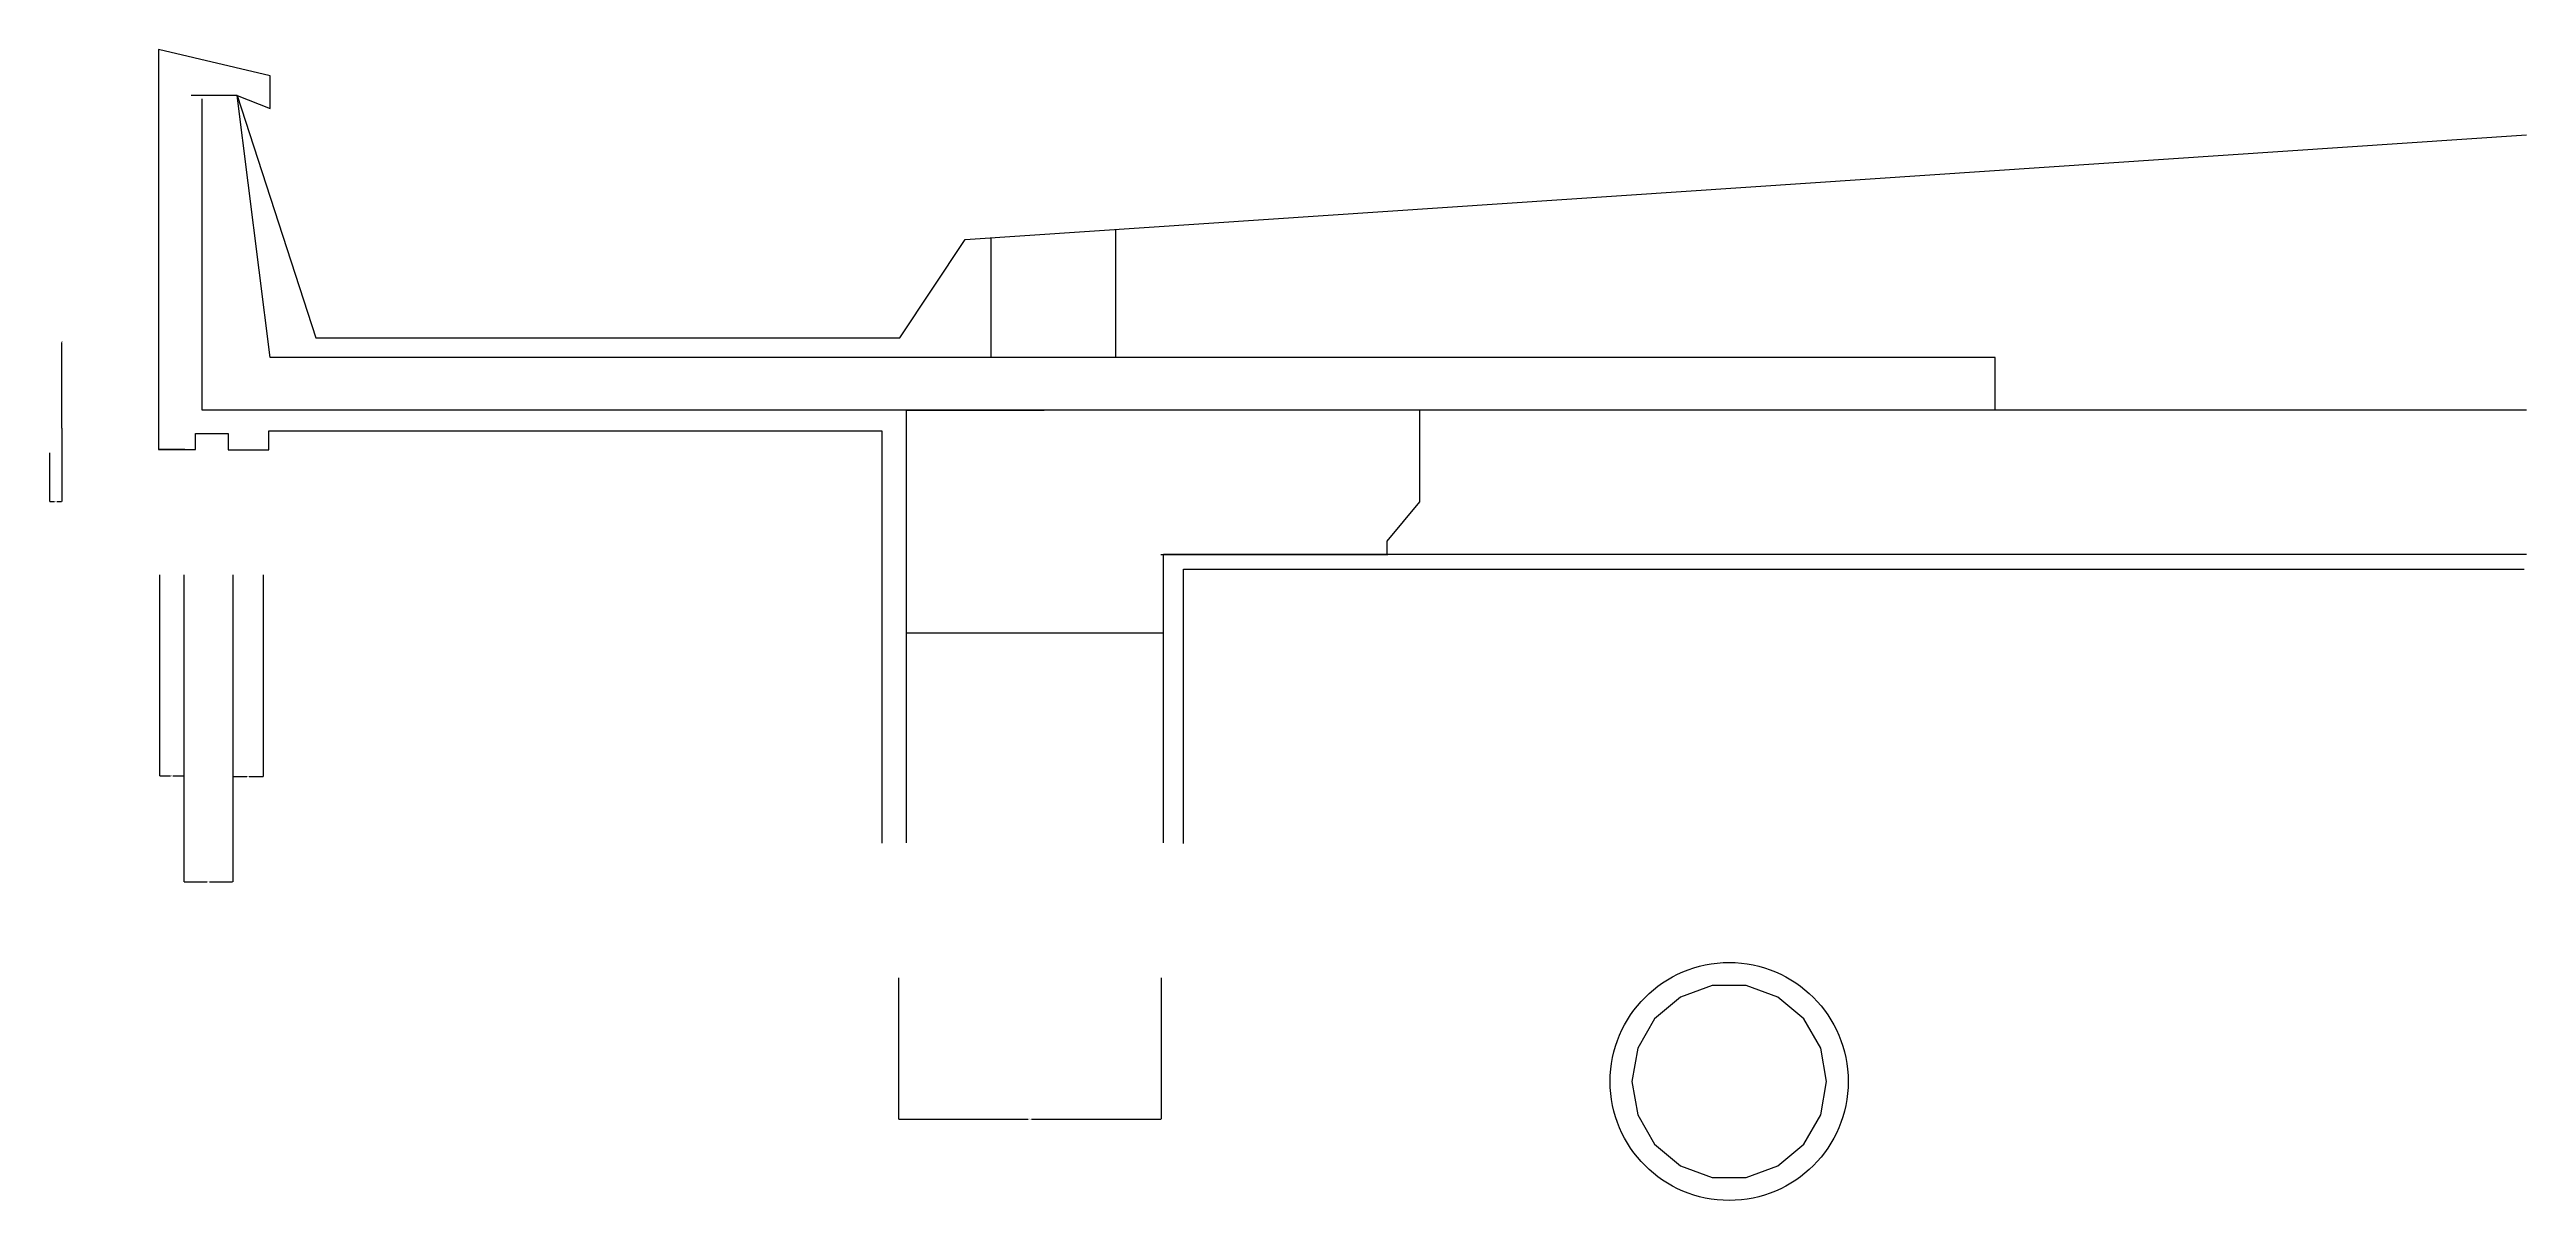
# Model space of a CAD drawing. Header units: metres. Extents: x 16744 to 19033, y 9054 to 10118.
import ezdxf

# ---------------------------------------------------------------- set-up
doc = ezdxf.new("R2010")
doc.units = ezdxf.units.M
doc.layers.add('PUB_DIM', color=3, linetype='Continuous')
doc.dimstyles.get("Standard").update_dxf_attribs({"dimtxt": 2.5, "dimasz": 2.5, "dimexe": 1.25, "dimexo": 0.625, "dimtad": 1, "dimcen": 2.5, "dimazin": 3, "dimtfac": 1, "dimtmove": 0, "dimatfit": 3})

# ---------------------------------------------------------------- blocks, each defined once
blk = doc.blocks.new('*D1')
for p, q in [((16912.91, 9632.31), (16912.91, 9445.74)), ((16941.13, 9632.31), (16941.13, 9445.74)), ((16913.16, 9445.74), (16926.02, 9445.74)), ((16928.02, 9445.74), (16940.88, 9445.74))]:
    blk.add_line(p, q)
at = {"layer": 'Defpoints'}
for p in [(16912.91, 9632.31), (16941.13, 9632.31), (16912.91, 9445.74)]:
    blk.add_point(p, dxfattribs=at)
at = {"layer": 'PUB_DIM', "insert": (16927.02, 9445.74), "char_height": 1, "attachment_point": 5}
blk.add_mtext('20', dxfattribs=at)
blk = doc.blocks.new('*D2')
for p, q in [((16867.75, 9632.31), (16867.75, 9348.42)), ((16912.91, 9632.31), (16912.91, 9348.42)), ((16868, 9348.42), (16889.33, 9348.42)), ((16891.33, 9348.42), (16912.66, 9348.42))]:
    blk.add_line(p, q)
at = {"layer": 'Defpoints'}
for p in [(16867.75, 9632.31), (16912.91, 9632.31), (16867.75, 9348.42)]:
    blk.add_point(p, dxfattribs=at)
at = {"layer": 'PUB_DIM', "insert": (16890.33, 9348.42), "char_height": 1, "attachment_point": 5}
blk.add_mtext('12', dxfattribs=at)
blk = doc.blocks.new('*D3')
for p, q in [((16845.17, 9632.31), (16845.17, 9446.5)), ((16867.75, 9632.31), (16867.75, 9446.5)), ((16845.42, 9446.5), (16855.46, 9446.5)), ((16857.46, 9446.5), (16867.5, 9446.5))]:
    blk.add_line(p, q)
at = {"layer": 'Defpoints'}
for p in [(16845.17, 9632.31), (16867.75, 9632.31), (16845.17, 9446.5)]:
    blk.add_point(p, dxfattribs=at)
at = {"layer": 'PUB_DIM', "insert": (16856.46, 9446.5), "char_height": 1, "attachment_point": 5}
blk.add_mtext('20', dxfattribs=at)
blk = doc.blocks.new('*D4')
for p, q in [((16754.6, 9846.75), (16754.35, 9846.75)), ((16754.85, 9767.75), (16754.85, 9846.75)), ((16754.85, 9790.32), (16754.85, 9846.75)), ((16754.85, 9846.75), (16754.85, 9846.75)), ((16755.1, 9846.75), (16755.35, 9846.75))]:
    blk.add_line(p, q)
at = {"layer": 'Defpoints'}
for p in [(16754.85, 9846.75), (16754.85, 9790.32), (16754.85, 9767.75)]:
    blk.add_point(p, dxfattribs=at)
at = {"layer": 'PUB_DIM', "insert": (16754.85, 9847.875), "char_height": 1, "attachment_point": 5}
blk.add_mtext('10', dxfattribs=at)
blk = doc.blocks.new('*D5')
for p, q in [((16754.85, 9767.75), (16754.85, 9700.03)), ((16743.56, 9745.17), (16743.56, 9700.03)), ((16743.81, 9700.03), (16748.205, 9700.03)), ((16750.205, 9700.03), (16754.6, 9700.03))]:
    blk.add_line(p, q)
at = {"layer": 'Defpoints'}
for p in [(16754.85, 9767.75), (16743.56, 9745.17), (16743.56, 9700.03)]:
    blk.add_point(p, dxfattribs=at)
at = {"layer": 'PUB_DIM', "insert": (16749.205, 9700.03), "char_height": 1, "attachment_point": 5}
blk.add_mtext('10', dxfattribs=at)
blk = doc.blocks.new('*D6')
for p, q in [((17528.21, 9259.85), (17528.21, 9129.11)), ((17770.95, 9259.85), (17770.95, 9129.11)), ((17528.46, 9129.11), (17648.08, 9129.11)), ((17651.08, 9129.11), (17770.7, 9129.11))]:
    blk.add_line(p, q)
at = {"layer": 'Defpoints'}
for p in [(17528.21, 9259.85), (17770.95, 9259.85), (17528.21, 9129.11)]:
    blk.add_point(p, dxfattribs=at)
at = {"layer": 'PUB_DIM', "insert": (17649.58, 9129.11), "char_height": 1, "attachment_point": 5}
blk.add_mtext('240', dxfattribs=at)

msp = doc.modelspace()

# ---------------------------------------------------------------- linework, layer by layer
for p, q in [((16844.27, 10117.91), (16844.27, 9748.22)), ((16947.33, 10093.67), (16844.27, 10117.91)), ((16917.02, 10075.49), (16874.58, 10075.49)), ((16917.02, 10075.49), (16947.33, 10063.37)), ((16947.33, 10063.37), (16947.33, 10093.67)), ((17728.75, 9839.13), (17728.75, 9833.07)), ((18541.74, 9784.58), (18541.74, 9827.01)), ((17535.38, 9784.58), (17662.69, 9784.58)), ((18190.12, 9784.58), (17662.69, 9784.58)), ((18010.12, 9699.73), (18010.12, 9784.58)), ((19032.79, 9784.58), (18541.74, 9784.58)), ((16878.46, 9748.22), (16878.46, 9762.9)), ((16878.46, 9762.9), (16908.54, 9762.9)), ((16908.54, 9762.9), (16908.54, 9747.85)), ((16946.14, 9765.41), (17512.65, 9765.41)), ((16946.14, 9747.85), (16946.14, 9765.41)), ((17512.65, 9765.41), (17512.65, 9384.27)), ((16868.52, 9748.22), (16844.27, 9748.22)), ((16844.27, 9748.22), (16868.52, 9748.22)), ((16868.52, 9748.22), (16878.46, 9748.22)), ((16908.54, 9747.85), (16946.14, 9747.85)), ((17979.81, 9663.37), (18010.12, 9699.73)), ((17979.81, 9651.25), (17979.81, 9663.37)), ((17770.6, 9651.05), (17980.4, 9651.05)), ((17791.67, 9637.59), (19030.8, 9637.59)), ((17791.67, 9383.77), (17791.67, 9637.59))]:
    msp.add_line(p, q)
for points in [[(16917.02, 10075.49), (16989.77, 9851.25)], [(16947.33, 9833.07), (16917.02, 10075.49)], [(16884.68, 9784.58), (16884.68, 10072.48)], [(17589.94, 9942.16), (19032.79, 10039.13)], [(17529.32, 9851.25), (17589.94, 9942.16)], [(17613.68, 9943.75), (17613.68, 9833.07)], [(17728.75, 9951.49), (17728.75, 9839.13)], [(16989.77, 9851.25), (17529.32, 9851.25)], [(18541.74, 9833.07), (16947.33, 9833.07)], [(18541.74, 9784.58), (18541.74, 9833.07)], [(18541.74, 9784.58), (16884.68, 9784.58)], [(19032.79, 9784.58), (17535.38, 9784.58)], [(17535.38, 9784.58), (17535.38, 9384.58)], [(17773.06, 9384.58), (17773.06, 9651.25)], [(17773.06, 9651.25), (18159.81, 9651.25)], [(17893.06, 9651.25), (19032.79, 9651.25)], [(17535.38, 9578.52), (17773.06, 9578.52)]]:
    msp.add_lwpolyline(points)
at = {"layer": 'PUB_DIM'}
msp.add_lwpolyline([(18385.93, 9163.91), (18380.5, 9194.7), (18364.88, 9221.77), (18340.93, 9241.86), (18311.56, 9252.55), (18280.3, 9252.55), (18250.93, 9241.86), (18226.99, 9221.77), (18211.36, 9194.7), (18205.93, 9163.91), (18211.36, 9133.13), (18226.99, 9106.06), (18250.93, 9085.97), (18280.3, 9075.28), (18311.56, 9075.28), (18340.93, 9085.97), (18364.88, 9106.06), (18380.5, 9133.13), (18385.93, 9163.91)], dxfattribs=at)
msp.add_circle((18295.93, 9163.91), 110, dxfattribs=at)

# ---------------------------------------------------------------- dimensions: what is measured, and where the dimension line sits
for base, p1, p2, text, picture, middle in [((16754.85, 9846.75), (16754.85, 9767.75), (16754.85, 9790.32), '10', '*D4', (16754.85, 9847.875)), ((16743.56, 9700.03), (16743.56, 9745.17), (16754.85, 9767.75), '10', '*D5', (16749.205, 9700.03)), ((16845.17, 9446.5), (16845.17, 9632.31), (16867.75, 9632.31), '20', '*D3', (16856.46, 9446.5)), ((16867.75, 9348.42), (16867.75, 9632.31), (16912.91, 9632.31), '12', '*D2', (16890.33, 9348.42)), ((16912.91, 9445.74), (16912.91, 9632.31), (16941.13, 9632.31), '20', '*D1', (16927.02, 9445.74)), ((17528.21, 9129.11), (17528.21, 9259.85), (17770.95, 9259.85), '240', '*D6', (17649.58, 9129.11))]:
    dim = msp.add_linear_dim(base=base, p1=p1, p2=p2, text=text, dimstyle='Standard', dxfattribs=at)
    dim.commit()
    dim.dimension.update_dxf_attribs({"geometry": picture, "text_midpoint": middle})

doc.saveas('drawing.dxf')
